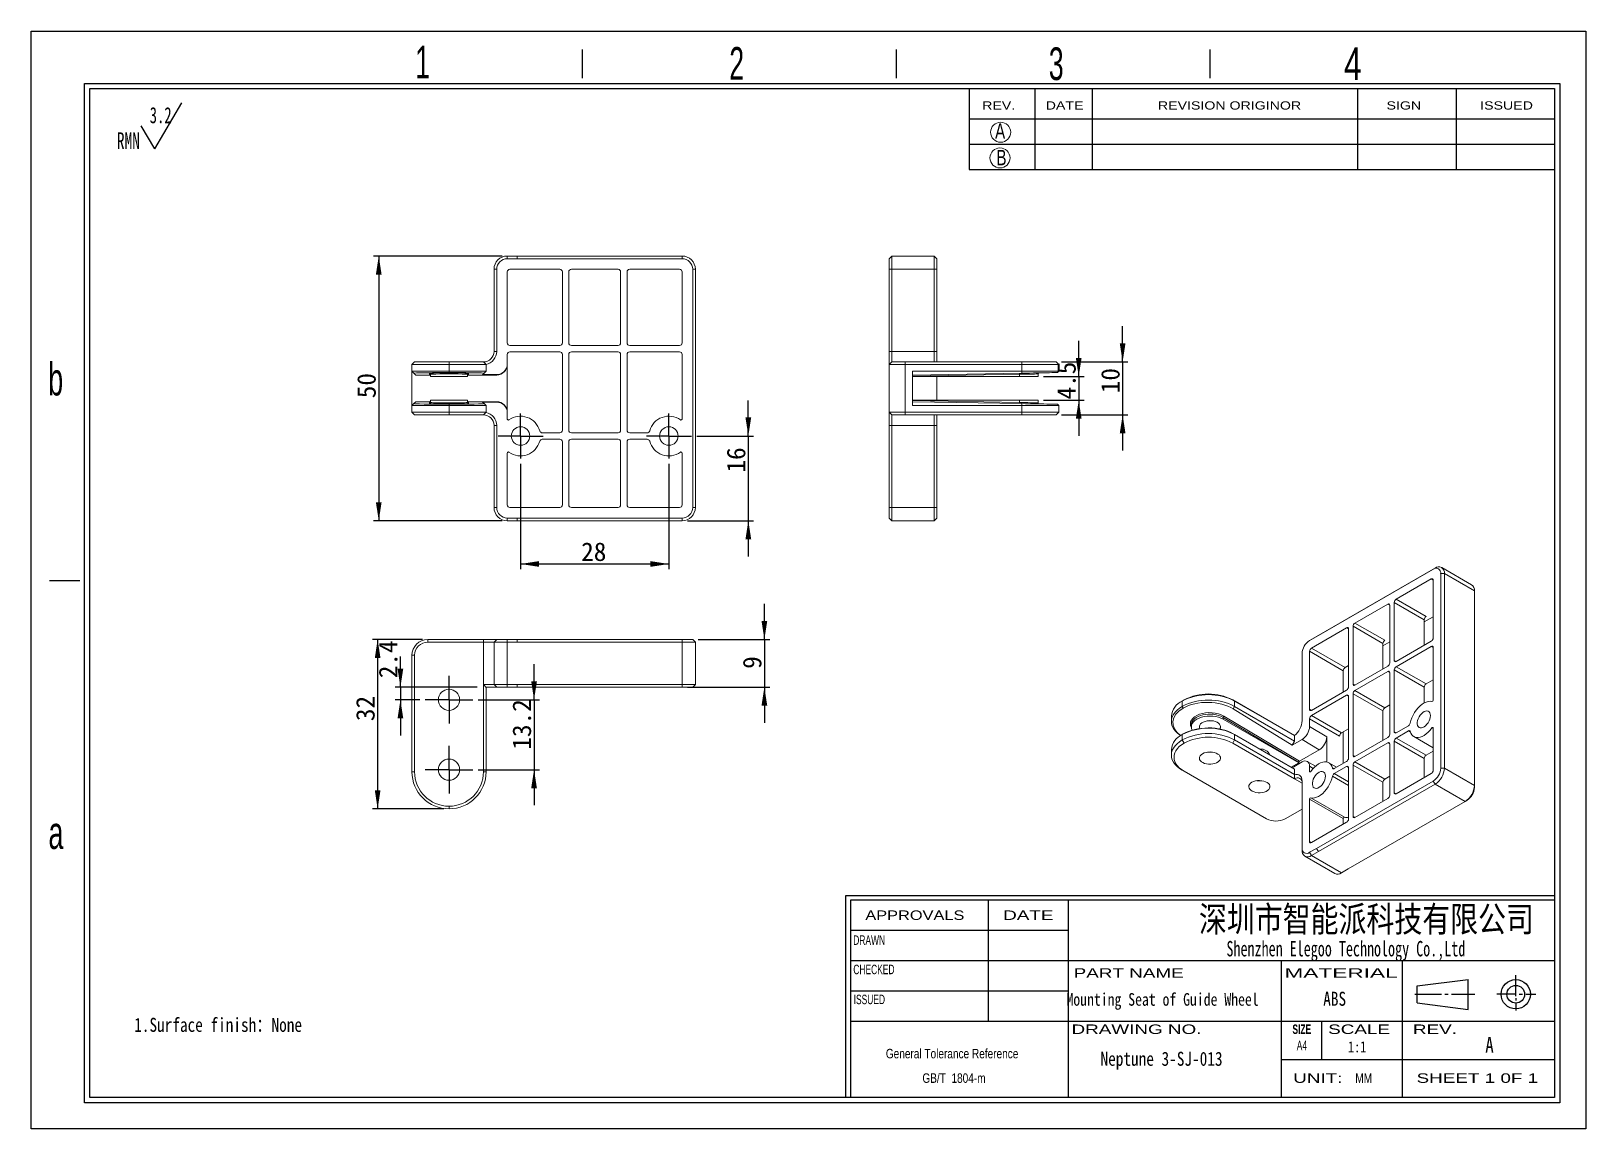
# Model space of a CAD drawing. Header units: millimetres. Extents: x 2 to 295, y 1 to 209.
import ezdxf

# ---------------------------------------------------------------- set-up
doc = ezdxf.new("R2010")
doc.units = ezdxf.units.MM
doc.layers.add('SLD-0', color=179, linetype='Continuous')
doc.styles.add('SLDTEXTSTYLE0', font='SIMSUN.TTC', dxfattribs={"width": 0.67})
doc.styles.add('SLDTEXTSTYLE1', font='SIMSUN.TTC', dxfattribs={"width": 0.8})
doc.styles.add('SLDTEXTSTYLE10', font='ARIAL.TTF', dxfattribs={"width": 0.7584})
doc.styles.add('SLDTEXTSTYLE11', font='ARIAL.TTF', dxfattribs={"width": 1.2324})
doc.styles.add('SLDTEXTSTYLE12', font='ARIAL.TTF', dxfattribs={"width": 1.7064})
doc.styles.add('SLDTEXTSTYLE13', font='SIMSUN.TTC', dxfattribs={"width": 0.8, "bigfont": 'bigfont'})
doc.styles.add('SLDTEXTSTYLE14', font='SIMKAI.TTF', dxfattribs={"width": 0.67})
doc.styles.add('SLDTEXTSTYLE15', font='SIMSUN.TTC')
doc.styles.add('SLDTEXTSTYLE2', font='SIMFANG.TTF', dxfattribs={"width": 0.8})
doc.styles.add('SLDTEXTSTYLE3', font='SIMSUN.TTC', dxfattribs={"width": 0.8})
doc.styles.add('SLDTEXTSTYLE4', font='SIMSUN.TTC', dxfattribs={"width": 0.8, "bigfont": 'bigfont'})
doc.styles.add('SLDTEXTSTYLE5', font='ARIAL.TTF', dxfattribs={"width": 0.63516})
doc.styles.add('SLDTEXTSTYLE6', font='GOTHIC.TTF', dxfattribs={"width": 0.7304})
doc.styles.add('SLDTEXTSTYLE7', font='GOTHIC.TTF', dxfattribs={"width": 0.61171})
doc.styles.add('SLDTEXTSTYLE8', font='ARIALBD.TTF', dxfattribs={"width": 0.63516})
doc.styles.add('SLDTEXTSTYLE9', font='ARIAL.TTF', dxfattribs={"width": 1.422})
doc.dimstyles.new('SLDDIMSTYLE0', dxfattribs={"dimtxt": 3.5, "dimasz": 3.5, "dimexe": 0, "dimexo": 0.0625, "dimgap": 0.875, "dimtad": 2, "dimrnd": 1e-09, "dimzin": 12, "dimdsep": 46, "dimtxsty": 'SLDTEXTSTYLE0', "dimsah": 1, "dimcen": 0.09, "dimadec": 0, "dimazin": 3, "dimtfac": 1, "dimtofl": 0, "dimtmove": 0, "dimatfit": 3, "dimfxl": 0, "dimfrac": 2, "dimtolj": 1, "dimtzin": 12, "dimarcsym": 0})
doc.dimstyles.new('SLDDIMSTYLE1', dxfattribs={"dimtxt": 3.5, "dimasz": 3.5, "dimexe": 0, "dimexo": 0.0625, "dimgap": 0.875, "dimtad": 2, "dimrnd": 1e-09, "dimzin": 12, "dimdsep": 46, "dimtxsty": 'SLDTEXTSTYLE0', "dimsah": 1, "dimcen": 0.09, "dimadec": 0, "dimazin": 3, "dimtfac": 1, "dimtmove": 0, "dimatfit": 0, "dimfxl": 0, "dimfrac": 2, "dimtolj": 1, "dimtzin": 12, "dimarcsym": 0})

msp = doc.modelspace()

# ---------------------------------------------------------------- texts
at = {"layer": 'SLD-0'}
for s, insert, char_height, attachment_point, style in [('1', (74.111, 205.899), 6.172, 1, 'SLDTEXTSTYLE7'), ('2', (133.388, 205.655), 6.172, 1, 'SLDTEXTSTYLE7'), ('3', (193.707, 205.593), 6.172, 1, 'SLDTEXTSTYLE7'), ('4', (249.441, 205.587), 6.172, 1, 'SLDTEXTSTYLE6'), ('A', (183.578, 191.252), 2.903, 1, 'SLDTEXTSTYLE6'), ('B', (183.832, 186.237), 2.903, 1, 'SLDTEXTSTYLE6'), ('b', (4.835, 146.019), 6.172, 1, 'SLDTEXTSTYLE7'), ('a', (4.88, 60.351), 6.172, 1, 'SLDTEXTSTYLE7'), ('\\M+1905B圳\\M+18E73\\M+19271\\M+1945C\\M+19468\\M+189C8\\M+18B5A\\M+1974C\\M+18CC0\\M+18CF6\\M+18E69', (253.676, 43.337), 4.82808, 2, 'SLDTEXTSTYLE13'), ('Mounting Seat of Guide Wheel', (215.187, 26.947), 2.38125, 2, 'SLDTEXTSTYLE3'), ('ABS', (247.678, 27.205), 2.6458, 2, 'SLDTEXTSTYLE3'), ('A', (276.114, 18.63), 2.91, 1, 'SLDTEXTSTYLE1'), ('Neptune 3-SJ-013', (214.996, 15.866), 2.64583, 2, 'SLDTEXTSTYLE3')]:
    msp.add_mtext(s, dxfattribs=dict(at, insert=insert, char_height=char_height, attachment_point=attachment_point, style=style))
at = {"layer": 'SLD-0', "color": 179}
for s, insert, char_height, attachment_point, style in [('REV.', (181.129, 195.4), 1.5536, 1, 'SLDTEXTSTYLE11'), ('DATE', (193.126, 195.4), 1.5536, 1, 'SLDTEXTSTYLE11'), ('REVISION ORIGINOR', (214.308, 195.4), 1.55363, 1, 'SLDTEXTSTYLE11'), ('SIGN', (257.466, 195.4), 1.5536, 1, 'SLDTEXTSTYLE11'), ('ISSUED', (275.148, 195.4), 1.5536, 1, 'SLDTEXTSTYLE11'), ('APPROVALS', (168.427, 42.563), 1.7927, 2, 'SLDTEXTSTYLE11'), ('DATE', (189.85, 42.563), 1.7927, 2, 'SLDTEXTSTYLE9'), ('DRAWN', (159.804, 37.853), 1.7927, 2, 'SLDTEXTSTYLE5'), ('Shenzhen Elegoo Technology Co.,Ltd', (249.798, 36.8), 2.91042, 2, 'SLDTEXTSTYLE14'), ('CHECKED', (160.696, 32.315), 1.7927, 2, 'SLDTEXTSTYLE5'), ('PART NAME', (208.794, 31.645), 1.7927, 2, 'SLDTEXTSTYLE9'), ('MATERIAL', (248.88, 31.645), 1.7927, 2, 'SLDTEXTSTYLE12'), ('ISSUED', (159.837, 26.654), 1.7927, 2, 'SLDTEXTSTYLE5'), ('DRAWING NO.', (210.268, 21.022), 1.79265, 2, 'SLDTEXTSTYLE9'), ('SIZE', (241.479, 21.022), 1.7927, 2, 'SLDTEXTSTYLE8'), ('SCALE', (252.289, 21.022), 1.7927, 2, 'SLDTEXTSTYLE9'), ('REV.', (266.61, 21.022), 1.7927, 2, 'SLDTEXTSTYLE9'), ('A4', (241.49, 17.953), 1.7927, 2, 'SLDTEXTSTYLE5'), ('1:1', (251.93, 17.855), 2.1167, 2, 'SLDTEXTSTYLE2'), ('UNIT:', (244.499, 11.791), 1.7927, 2, 'SLDTEXTSTYLE9'), ('MM', (253.161, 11.791), 1.7927, 2, 'SLDTEXTSTYLE10'), ('SHEET 1 0F 1', (274.62, 11.791), 1.79265, 2, 'SLDTEXTSTYLE9')]:
    msp.add_mtext(s, dxfattribs=dict(at, insert=insert, char_height=char_height, attachment_point=attachment_point, style=style))
at = {"layer": 'SLD-0', "color": 5, "insert": (21.052, 22.276), "char_height": 2.64583, "attachment_point": 1, "style": 'SLDTEXTSTYLE4'}
msp.add_mtext('1.Surface finish\\M+18146None', dxfattribs=at)

# ---------------------------------------------------------------- blocks, each defined once
blk = doc.blocks.new('SW_NOTE_0')
at = {"layer": 'SLD-0', "color": 0}
for q in [(12.27, 9.26), (4.6, 4.92)]:
    blk.add_line((7.16, 0.59), q, dxfattribs=at)
at = {"layer": 'SLD-0', "color": 0, "attachment_point": 1, "style": 'SLDTEXTSTYLE0'}
for s, insert, char_height in [('3.2', (6.19, 8.45), 3.032), ('RMN', (0, 3.69), 3.175)]:
    blk.add_mtext(s, dxfattribs=dict(at, insert=insert, char_height=char_height))
blk = doc.blocks.new('SW_NOTE_1')
at = {"layer": 'SLD-0', "color": 0, "char_height": 1.7927, "attachment_point": 2, "style": 'SLDTEXTSTYLE10'}
for s, insert in [('General Tolerance Reference ', (13.02, 2.31)), (' GB/T  1804-m', (13.11, -2.32))]:
    blk.add_mtext(s, dxfattribs=dict(at, insert=insert))
blk = doc.blocks.new('_D')
at = {"layer": 'SLD-0', "color": 5}
for p, q in [((93.99, 126.93), (93.99, 107.01)), ((121.99, 126.93), (121.99, 107.01)), ((93.99, 108.01), (121.99, 108.01))]:
    blk.add_line(p, q, dxfattribs=at)
for points in [[(93.99, 108.01), (97.49, 107.47), (97.49, 108.55)], [(121.99, 108.01), (118.49, 108.55), (118.49, 107.47)]]:
    blk.add_solid(points, dxfattribs=at)
at = {"layer": 'SLD-0', "color": 5, "insert": (105.43, 112.08), "char_height": 3.5, "attachment_point": 1, "style": 'SLDTEXTSTYLE15'}
blk.add_mtext('28', dxfattribs=at)
blk = doc.blocks.new('_D_1')
at = {"layer": 'SLD-0', "color": 5}
for p, q in [((90.49, 166.18), (66.22, 166.18)), ((67.22, 166.18), (67.22, 116.18)), ((90.49, 116.18), (66.22, 116.18))]:
    blk.add_line(p, q, dxfattribs=at)
for points in [[(67.22, 166.18), (66.68, 162.68), (67.76, 162.68)], [(67.22, 116.18), (67.76, 119.68), (66.68, 119.68)]]:
    blk.add_solid(points, dxfattribs=at)
at = {"layer": 'SLD-0', "color": 5, "insert": (63.15, 139.32), "char_height": 3.5, "attachment_point": 1, "rotation": 90, "style": 'SLDTEXTSTYLE15'}
blk.add_mtext('50', dxfattribs=at)
blk = doc.blocks.new('_D_2')
at = {"layer": 'SLD-0', "color": 5}
for p, q in [((136.99, 132.18), (136.99, 138.91)), ((127.24, 132.18), (137.99, 132.18)), ((136.99, 132.18), (136.99, 116.18)), ((125.49, 116.18), (137.99, 116.18)), ((136.99, 116.18), (136.99, 109.45))]:
    blk.add_line(p, q, dxfattribs=at)
for points in [[(136.99, 132.18), (137.53, 135.68), (136.45, 135.68)], [(136.99, 116.18), (136.45, 112.68), (137.53, 112.68)]]:
    blk.add_solid(points, dxfattribs=at)
at = {"layer": 'SLD-0', "color": 5, "insert": (132.92, 125.28), "char_height": 3.5, "attachment_point": 1, "rotation": 90, "style": 'SLDTEXTSTYLE15'}
blk.add_mtext('16', dxfattribs=at)
blk = doc.blocks.new('SW_CENTERMARKSYMBOL_0')
at = {"layer": 'SLD-0', "color": 0}
for p, q in [((0, 2.5), (0, 4.25)), ((-2.5, 0), (-4.25, 0)), ((0, 0), (-2.5, 0)), ((0, 0), (0, 2.5)), ((0, 0), (0, -2.5)), ((0, 0), (2.5, 0)), ((2.5, 0), (4.25, 0)), ((0, -2.5), (0, -4.25))]:
    blk.add_line(p, q, dxfattribs=at)
blk = doc.blocks.new('SW_CENTERMARKSYMBOL_1')
at = {"layer": 'SLD-0', "color": 0}
for p, q in [((0, 2.5), (0, 4.25)), ((-2.5, 0), (-4.25, 0)), ((0, 0), (-2.5, 0)), ((0, 0), (0, 2.5)), ((0, 0), (0, -2.5)), ((0, 0), (2.5, 0)), ((2.5, 0), (4.25, 0)), ((0, -2.5), (0, -4.25))]:
    blk.add_line(p, q, dxfattribs=at)
blk = doc.blocks.new('SW_CENTERMARKSYMBOL_2')
at = {"layer": 'SLD-0', "color": 0}
for p, q in [((0, 2.5), (0, 4.25)), ((-2.5, 0), (-4.25, 0)), ((0, 0), (-2.5, 0)), ((0, 0), (0, 2.5)), ((0, 0), (0, -2.5)), ((0, 0), (2.5, 0)), ((2.5, 0), (4.25, 0)), ((0, -2.5), (0, -4.25))]:
    blk.add_line(p, q, dxfattribs=at)
blk = doc.blocks.new('SW_CENTERMARKSYMBOL_3')
at = {"layer": 'SLD-0', "color": 0}
for p, q in [((0, 2.5), (0, 4.25)), ((-2.5, 0), (-4.25, 0)), ((0, 0), (-2.5, 0)), ((0, 0), (0, 2.5)), ((0, 0), (0, -2.5)), ((0, 0), (2.5, 0)), ((2.5, 0), (4.25, 0)), ((0, -2.5), (0, -4.25))]:
    blk.add_line(p, q, dxfattribs=at)
blk = doc.blocks.new('_D_3')
at = {"layer": 'SLD-0', "color": 5}
for p, q in [((199.36, 143.43), (199.36, 150.16)), ((192.69, 143.43), (200.36, 143.43)), ((199.36, 143.43), (199.36, 138.93)), ((192.69, 138.93), (200.36, 138.93)), ((199.36, 138.93), (199.36, 132.2))]:
    blk.add_line(p, q, dxfattribs=at)
for points in [[(199.36, 143.43), (199.9, 146.93), (198.82, 146.93)], [(199.36, 138.93), (198.82, 135.43), (199.9, 135.43)]]:
    blk.add_solid(points, dxfattribs=at)
at = {"layer": 'SLD-0', "color": 5, "insert": (195.29, 139.08), "char_height": 3.5, "attachment_point": 1, "rotation": 90, "style": 'SLDTEXTSTYLE15'}
blk.add_mtext('4.5', dxfattribs=at)
blk = doc.blocks.new('_D_4')
at = {"layer": 'SLD-0', "color": 5}
for p, q in [((207.65, 146.18), (207.65, 152.91)), ((196.09, 146.18), (208.65, 146.18)), ((207.65, 146.18), (207.65, 136.18)), ((196.09, 136.18), (208.65, 136.18)), ((207.65, 136.18), (207.65, 129.45))]:
    blk.add_line(p, q, dxfattribs=at)
for points in [[(207.65, 146.18), (208.19, 149.68), (207.11, 149.68)], [(207.65, 136.18), (207.11, 132.68), (208.19, 132.68)]]:
    blk.add_solid(points, dxfattribs=at)
at = {"layer": 'SLD-0', "color": 5, "insert": (203.58, 140.26), "char_height": 3.5, "attachment_point": 1, "rotation": 90, "style": 'SLDTEXTSTYLE15'}
blk.add_mtext('10', dxfattribs=at)
blk = doc.blocks.new('_D_5')
at = {"layer": 'SLD-0', "color": 5}
for p, q in [((140.02, 93.75), (140.02, 100.49)), ((127.49, 93.75), (141.02, 93.75)), ((140.02, 93.75), (140.02, 84.75)), ((125.49, 84.75), (141.02, 84.75)), ((140.02, 84.75), (140.02, 78.02))]:
    blk.add_line(p, q, dxfattribs=at)
for points in [[(140.02, 93.75), (140.56, 97.25), (139.48, 97.25)], [(140.02, 84.75), (139.48, 81.25), (140.56, 81.25)]]:
    blk.add_solid(points, dxfattribs=at)
at = {"layer": 'SLD-0', "color": 5, "insert": (135.95, 88.21), "char_height": 3.5, "attachment_point": 1, "rotation": 90, "style": 'SLDTEXTSTYLE15'}
blk.add_mtext('9', dxfattribs=at)
blk = doc.blocks.new('_D_6')
at = {"layer": 'SLD-0', "color": 5}
for p, q in [((75.49, 93.75), (66.01, 93.75)), ((67.01, 93.75), (67.01, 61.75)), ((79.49, 61.75), (66.01, 61.75))]:
    blk.add_line(p, q, dxfattribs=at)
for points in [[(67.01, 93.75), (66.48, 90.25), (67.55, 90.25)], [(67.01, 61.75), (67.55, 65.25), (66.48, 65.25)]]:
    blk.add_solid(points, dxfattribs=at)
at = {"layer": 'SLD-0', "color": 5, "insert": (62.94, 78.33), "char_height": 3.5, "attachment_point": 1, "rotation": 90, "style": 'SLDTEXTSTYLE15'}
blk.add_mtext('32', dxfattribs=at)
blk = doc.blocks.new('_D_7')
at = {"layer": 'SLD-0', "color": 5}
for p, q in [((96.54, 82.35), (96.54, 89.09)), ((85.99, 82.35), (97.54, 82.35)), ((96.54, 82.35), (96.54, 69.15)), ((85.99, 69.15), (97.54, 69.15)), ((96.54, 69.15), (96.54, 62.42))]:
    blk.add_line(p, q, dxfattribs=at)
for points in [[(96.54, 82.35), (97.08, 85.85), (96, 85.85)], [(96.54, 69.15), (96, 65.65), (97.08, 65.65)]]:
    blk.add_solid(points, dxfattribs=at)
at = {"layer": 'SLD-0', "color": 5, "insert": (92.47, 72.94), "char_height": 3.5, "attachment_point": 1, "rotation": 90, "style": 'SLDTEXTSTYLE15'}
blk.add_mtext('13.2', dxfattribs=at)
blk = doc.blocks.new('_D_8')
at = {"layer": 'SLD-0', "color": 5}
for p, q in [((71.31, 84.75), (71.31, 90.52)), ((85.83, 84.75), (70.31, 84.75)), ((74.99, 82.35), (70.31, 82.35)), ((71.31, 84.75), (71.31, 82.35)), ((71.31, 82.35), (71.31, 75.62))]:
    blk.add_line(p, q, dxfattribs=at)
for points in [[(71.31, 84.75), (71.85, 88.25), (70.77, 88.25)], [(71.31, 82.35), (70.77, 78.85), (71.85, 78.85)]]:
    blk.add_solid(points, dxfattribs=at)
at = {"layer": 'SLD-0', "color": 5, "insert": (67.24, 86.43), "char_height": 3.5, "attachment_point": 1, "rotation": 90, "style": 'SLDTEXTSTYLE15'}
blk.add_mtext('2.4', dxfattribs=at)
blk = doc.blocks.new('SW_CENTERMARKSYMBOL_4')
at = {"layer": 'SLD-0', "color": 0}
for p, q in [((0, 2.5), (0, 4.5)), ((-2.5, 0), (-4.5, 0)), ((0, 0), (-2.5, 0)), ((0, 0), (0, 2.5)), ((0, 0), (0, -2.5)), ((0, 0), (2.5, 0)), ((2.5, 0), (4.5, 0)), ((0, -2.5), (0, -4.5))]:
    blk.add_line(p, q, dxfattribs=at)
blk = doc.blocks.new('SW_CENTERMARKSYMBOL_5')
at = {"layer": 'SLD-0', "color": 0}
for p, q in [((0, 2.5), (0, 4.5)), ((-2.5, 0), (-4.5, 0)), ((0, 0), (-2.5, 0)), ((0, 0), (0, 2.5)), ((0, 0), (0, -2.5)), ((0, 0), (2.5, 0)), ((2.5, 0), (4.5, 0)), ((0, -2.5), (0, -4.5))]:
    blk.add_line(p, q, dxfattribs=at)

# ---------------------------------------------------------------- dimensions: what is measured, and where the dimension line sits
at = {"layer": 'SLD-0', "color": 5}
for base, p1, p2, dimstyle, picture, middle in [((67.221, 116.178), (91.489, 166.178), (91.489, 116.178), 'SLDDIMSTYLE0', '_D_1', (67.221, 140.681)), ((207.648, 136.178), (195.094, 146.178), (195.094, 136.178), 'SLDDIMSTYLE1', '_D_4', (207.648, 141.624)), ((199.361, 138.928), (191.694, 143.428), (191.694, 138.928), 'SLDDIMSTYLE1', '_D_3', (199.361, 141.126)), ((136.989, 116.178), (126.239, 132.178), (124.489, 116.178), 'SLDDIMSTYLE1', '_D_2', (136.989, 126.639)), ((140.023, 84.755), (126.489, 93.755), (124.489, 84.755), 'SLDDIMSTYLE1', '_D_5', (140.023, 88.894)), ((67.014, 61.755), (76.489, 93.755), (80.489, 61.755), 'SLDDIMSTYLE0', '_D_6', (67.014, 79.696)), ((71.312, 82.355), (86.832, 84.755), (75.989, 82.355), 'SLDDIMSTYLE1', '_D_8', (71.312, 88.476)), ((96.543, 69.155), (84.989, 82.355), (84.989, 69.155), 'SLDDIMSTYLE1', '_D_7', (96.543, 75.663))]:
    dim = msp.add_linear_dim(base=base, p1=p1, p2=p2, angle=90, dimstyle=dimstyle, dxfattribs=at)
    dim.commit()
    dim.dimension.update_dxf_attribs({"geometry": picture, "text_midpoint": middle, "dimtype": 160})
dim = msp.add_linear_dim(base=(121.989, 108.009), p1=(93.989, 127.928), p2=(121.989, 127.928), dimstyle='SLDDIMSTYLE0', dxfattribs=at)
dim.commit()
dim.dimension.update_dxf_attribs({"geometry": '_D', "text_midpoint": (106.787, 108.009), "dimtype": 160})

# ---------------------------------------------------------------- linework, layer by layer
at = {"color": 7, "linetype": 'Continuous', "lineweight": 15}
for p, q in [((91.489, 166.178), (93.339, 166.178)), ((91.489, 166.178), (91.489, 165.678)), ((93.339, 165.678), (91.489, 165.678)), ((93.339, 166.178), (93.339, 165.678)), ((93.339, 166.178), (124.489, 166.178)), ((124.489, 165.678), (93.339, 165.678)), ((124.489, 166.178), (124.489, 165.678)), ((164.094, 166.178), (163.594, 165.678)), ((163.594, 163.678), (163.594, 165.678)), ((164.094, 166.178), (164.094, 163.678)), ((164.094, 166.178), (172.094, 166.178)), ((172.094, 163.678), (172.094, 166.178)), ((172.094, 166.178), (172.594, 165.678)), ((172.594, 165.678), (172.594, 163.678)), ((88.989, 148.178), (88.989, 163.678)), ((88.989, 163.678), (89.489, 163.678)), ((89.489, 163.678), (89.489, 148.178)), ((91.489, 163.178), (91.489, 149.778)), ((91.989, 163.678), (101.389, 163.678)), ((101.889, 163.178), (101.889, 149.778)), ((103.089, 163.178), (103.089, 149.778)), ((103.589, 163.678), (112.389, 163.678)), ((112.889, 163.178), (112.889, 149.778)), ((114.089, 163.178), (114.089, 149.778)), ((114.589, 163.678), (123.989, 163.678)), ((124.489, 163.178), (124.489, 149.778)), ((126.489, 118.678), (126.489, 163.678)), ((126.989, 163.678), (126.489, 163.678)), ((126.989, 163.678), (126.989, 118.678)), ((164.094, 163.678), (163.594, 163.678)), ((163.594, 148.178), (163.594, 163.678)), ((164.094, 163.678), (164.094, 148.178)), ((164.094, 163.678), (172.094, 163.678)), ((172.094, 148.178), (172.094, 163.678)), ((172.094, 163.678), (172.594, 163.678)), ((172.594, 163.678), (172.594, 148.178)), ((88.989, 148.178), (89.489, 148.178)), ((91.489, 147.578), (91.489, 145.771)), ((91.989, 149.278), (101.389, 149.278)), ((91.989, 148.078), (101.389, 148.078)), ((101.889, 147.578), (101.889, 133.278)), ((103.089, 147.578), (103.089, 133.278)), ((103.589, 149.278), (112.389, 149.278)), ((103.589, 148.078), (112.389, 148.078)), ((112.889, 147.578), (112.889, 133.278)), ((114.089, 147.578), (114.089, 133.278)), ((114.589, 149.278), (123.989, 149.278)), ((114.589, 148.078), (123.989, 148.078)), ((124.489, 147.578), (124.489, 135.389)), ((164.094, 148.178), (163.594, 148.178)), ((163.594, 145.678), (163.594, 148.178)), ((164.094, 148.178), (164.094, 146.178)), ((164.094, 148.178), (172.094, 148.178)), ((172.094, 146.178), (172.094, 148.178)), ((172.094, 148.178), (172.594, 148.178)), ((172.594, 148.178), (172.594, 146.178)), ((73.989, 146.178), (73.489, 145.678)), ((80.489, 145.678), (73.489, 145.678)), ((73.489, 144.428), (73.489, 145.678)), ((73.866, 144.05), (73.489, 144.428)), ((73.489, 144.428), (80.489, 144.428)), ((73.489, 137.928), (73.489, 144.428)), ((73.866, 144.05), (74.226, 143.69)), ((73.989, 146.178), (80.489, 146.178)), ((76.789, 143.69), (76.789, 144.043)), ((76.989, 143.843), (76.989, 143.428)), ((80.489, 146.178), (86.989, 146.178)), ((80.489, 146.178), (80.489, 145.678)), ((87.489, 145.678), (80.489, 145.678)), ((80.489, 144.428), (80.489, 145.678)), ((80.489, 144.167), (80.489, 144.428)), ((80.489, 144.428), (87.489, 144.428)), ((83.989, 143.843), (83.989, 143.428)), ((84.189, 144.043), (84.189, 143.69)), ((86.832, 143.771), (87.111, 144.05)), ((86.989, 146.178), (87.489, 145.678)), ((87.111, 144.05), (87.489, 144.428)), ((87.489, 145.678), (87.489, 144.428)), ((91.489, 145.771), (91.489, 145.691)), ((91.489, 145.691), (91.489, 136.665)), ((164.094, 146.178), (163.594, 145.678)), ((166.594, 145.678), (163.594, 145.678)), ((163.594, 136.678), (163.594, 145.678)), ((164.094, 146.178), (166.594, 146.178)), ((166.594, 146.178), (166.594, 145.678)), ((166.594, 146.178), (188.594, 146.178)), ((166.594, 145.678), (166.594, 136.678)), ((188.594, 145.678), (166.594, 145.678)), ((167.994, 144.428), (188.594, 144.428)), ((167.994, 137.928), (167.994, 144.428)), ((188.594, 144.05), (167.994, 143.69)), ((188.194, 143.843), (167.994, 143.49)), ((188.194, 143.843), (188.194, 143.428)), ((188.594, 146.178), (188.594, 145.678)), ((188.594, 146.178), (195.094, 146.178)), ((188.594, 144.428), (188.594, 145.678)), ((195.594, 145.678), (188.594, 145.678)), ((188.594, 144.05), (188.594, 144.428)), ((188.594, 144.428), (195.594, 144.428)), ((191.694, 143.428), (191.694, 143.907)), ((195.094, 146.178), (195.594, 145.678)), ((195.334, 144.167), (195.594, 144.428)), ((195.594, 144.428), (195.594, 145.678)), ((76.789, 143.69), (74.226, 143.69)), ((76.989, 143.428), (83.989, 143.428)), ((89.489, 143.69), (84.189, 143.69)), ((89.489, 143.771), (86.832, 143.771)), ((89.489, 143.69), (89.489, 143.771)), ((188.194, 143.428), (167.994, 143.428)), ((172.594, 143.428), (172.594, 138.928)), ((188.194, 143.428), (191.694, 143.428)), ((73.489, 137.928), (73.866, 138.305)), ((74.226, 138.665), (73.866, 138.305)), ((76.789, 138.665), (74.226, 138.665)), ((76.789, 138.313), (76.789, 138.665)), ((76.989, 138.928), (83.989, 138.928)), ((76.989, 138.512), (76.989, 138.928)), ((80.489, 137.928), (80.489, 138.188)), ((83.989, 138.512), (83.989, 138.928)), ((84.189, 138.665), (84.189, 138.313)), ((89.489, 138.665), (84.189, 138.665)), ((89.489, 138.585), (86.832, 138.585)), ((87.111, 138.305), (86.832, 138.585)), ((87.489, 137.928), (87.111, 138.305)), ((89.489, 138.585), (89.489, 138.665)), ((188.194, 138.928), (167.994, 138.928)), ((167.994, 138.865), (188.194, 138.512)), ((167.994, 138.665), (188.594, 138.305)), ((188.194, 138.512), (188.194, 138.928)), ((188.194, 138.928), (191.694, 138.928)), ((188.594, 137.928), (188.594, 138.305)), ((191.694, 138.448), (191.694, 138.928)), ((195.594, 137.928), (195.334, 138.188)), ((80.489, 137.928), (73.489, 137.928)), ((73.489, 136.678), (73.489, 137.928)), ((73.489, 136.678), (80.489, 136.678)), ((73.489, 136.678), (73.989, 136.178)), ((80.489, 136.178), (73.989, 136.178)), ((87.489, 137.928), (80.489, 137.928)), ((80.489, 136.678), (80.489, 137.928)), ((80.489, 136.678), (80.489, 136.178)), ((80.489, 136.678), (87.489, 136.678)), ((86.989, 136.178), (80.489, 136.178)), ((87.489, 136.678), (86.989, 136.178)), ((87.489, 137.928), (87.489, 136.678)), ((91.489, 136.665), (91.489, 136.584)), ((91.489, 135.389), (91.489, 136.584)), ((163.594, 136.678), (166.594, 136.678)), ((163.594, 136.678), (164.094, 136.178)), ((163.594, 134.178), (163.594, 136.678)), ((166.594, 136.178), (164.094, 136.178)), ((164.094, 136.178), (164.094, 134.178)), ((166.594, 136.678), (166.594, 136.178)), ((166.594, 136.678), (188.594, 136.678)), ((188.594, 136.178), (166.594, 136.178)), ((188.594, 137.928), (167.994, 137.928)), ((172.094, 134.178), (172.094, 136.178)), ((172.594, 136.178), (172.594, 134.178)), ((188.594, 136.678), (188.594, 137.928)), ((195.594, 137.928), (188.594, 137.928)), ((188.594, 136.678), (188.594, 136.178)), ((188.594, 136.678), (195.594, 136.678)), ((195.094, 136.178), (188.594, 136.178)), ((195.594, 136.678), (195.094, 136.178)), ((195.594, 136.678), (195.594, 137.928)), ((88.989, 118.678), (88.989, 134.178)), ((88.989, 134.178), (89.489, 134.178)), ((89.489, 134.178), (89.489, 118.678)), ((98.094, 132.778), (101.389, 132.778)), ((103.589, 132.778), (112.389, 132.778)), ((114.589, 132.778), (117.883, 132.778)), ((164.094, 134.178), (163.594, 134.178)), ((163.594, 118.678), (163.594, 134.178)), ((164.094, 134.178), (172.094, 134.178)), ((164.094, 134.178), (164.094, 118.678)), ((172.094, 134.178), (172.594, 134.178)), ((172.094, 118.678), (172.094, 134.178)), ((172.594, 134.178), (172.594, 118.678)), ((98.094, 131.578), (101.389, 131.578)), ((101.889, 131.078), (101.889, 119.178)), ((103.089, 131.078), (103.089, 119.178)), ((103.589, 131.578), (112.389, 131.578)), ((112.889, 131.078), (112.889, 119.178)), ((114.089, 131.078), (114.089, 119.178)), ((114.589, 131.578), (117.883, 131.578)), ((91.489, 119.178), (91.489, 128.966)), ((124.489, 128.966), (124.489, 119.178)), ((88.989, 118.678), (89.489, 118.678)), ((101.389, 118.678), (91.989, 118.678)), ((112.389, 118.678), (103.589, 118.678)), ((123.989, 118.678), (114.589, 118.678)), ((126.989, 118.678), (126.489, 118.678)), ((164.094, 118.678), (163.594, 118.678)), ((163.594, 116.678), (163.594, 118.678)), ((164.094, 118.678), (164.094, 116.178)), ((164.094, 118.678), (172.094, 118.678)), ((172.094, 116.178), (172.094, 118.678)), ((172.094, 118.678), (172.594, 118.678)), ((172.594, 118.678), (172.594, 116.678)), ((91.489, 116.178), (91.489, 116.678)), ((91.489, 116.678), (93.339, 116.678)), ((93.339, 116.178), (91.489, 116.178)), ((93.339, 116.178), (93.339, 116.678)), ((93.339, 116.678), (124.489, 116.678)), ((124.489, 116.178), (93.339, 116.178)), ((124.489, 116.178), (124.489, 116.678)), ((164.094, 116.178), (163.594, 116.678)), ((164.094, 116.178), (172.094, 116.178)), ((172.094, 116.178), (172.594, 116.678)), ((266.274, 107.022), (244.248, 94.307)), ((244.602, 94.511), (266.628, 107.226)), ((266.628, 107.226), (266.274, 107.022)), ((267.689, 69.461), (267.689, 106.206)), ((268.396, 106.206), (267.689, 106.206)), ((273.535, 104.085), (267.878, 107.35)), ((268.396, 106.206), (268.396, 69.461)), ((274.053, 102.94), (268.396, 106.206)), ((259.274, 101.348), (265.921, 105.185)), ((266.274, 104.981), (266.274, 94.039)), ((274.053, 66.196), (274.053, 102.94)), ((251.496, 96.858), (257.718, 100.45)), ((258.072, 100.246), (258.072, 89.304)), ((258.92, 100.736), (258.92, 89.794)), ((264.577, 97.47), (258.92, 100.736)), ((259.274, 101.348), (264.931, 98.082)), ((266.274, 98.042), (264.577, 97.062)), ((264.577, 92.651), (264.577, 97.47)), ((244.248, 94.307), (242.94, 93.552)), ((243.293, 92.123), (249.94, 95.96)), ((243.293, 93.756), (244.602, 94.511)), ((244.602, 94.511), (244.248, 94.307)), ((250.294, 95.756), (250.294, 84.814)), ((251.142, 96.245), (251.142, 85.304)), ((256.799, 92.98), (251.142, 96.245)), ((251.496, 96.858), (257.153, 93.592)), ((76.489, 93.255), (76.489, 93.755)), ((76.489, 93.755), (86.989, 93.755)), ((86.989, 93.255), (76.489, 93.255)), ((86.989, 93.755), (86.989, 93.255)), ((86.989, 93.755), (89.489, 93.755)), ((88.989, 93.255), (86.989, 93.255)), ((86.989, 93.255), (86.989, 85.255)), ((88.989, 93.255), (89.489, 93.755)), ((91.489, 93.255), (88.989, 93.255)), ((88.989, 93.255), (88.989, 85.255)), ((89.489, 93.755), (91.489, 93.755)), ((91.489, 93.255), (91.489, 93.755)), ((91.489, 93.755), (93.339, 93.755)), ((93.339, 93.255), (91.489, 93.255)), ((91.489, 93.255), (91.489, 85.255)), ((93.339, 93.755), (93.339, 93.255)), ((93.339, 93.755), (124.489, 93.755)), ((124.489, 93.255), (93.339, 93.255)), ((124.489, 93.255), (124.489, 93.755)), ((124.489, 93.755), (126.489, 93.755)), ((124.489, 93.255), (124.489, 85.255)), ((126.989, 93.255), (124.489, 93.255)), ((126.489, 93.755), (126.989, 93.255)), ((126.989, 93.255), (126.989, 85.255)), ((241.526, 91.102), (241.526, 78.446)), ((243.293, 93.756), (242.94, 93.552)), ((242.94, 91.51), (242.94, 80.569)), ((249.304, 87.836), (242.94, 91.51)), ((243.293, 92.123), (249.657, 88.449)), ((258.072, 93.306), (256.799, 92.572)), ((256.799, 88.161), (256.799, 92.98)), ((259.274, 89.59), (265.921, 93.427)), ((259.274, 88.61), (265.921, 92.447)), ((266.274, 92.243), (266.274, 82.29)), ((73.989, 90.755), (73.489, 90.755)), ((73.489, 68.755), (73.489, 90.755)), ((73.989, 90.755), (73.989, 68.755)), ((250.294, 88.816), (249.657, 88.449)), ((251.496, 85.1), (257.718, 88.692)), ((259.274, 88.61), (264.931, 85.344)), ((86.989, 85.255), (88.989, 85.255)), ((86.989, 68.755), (86.989, 85.255)), ((88.989, 85.255), (91.489, 85.255)), ((88.989, 85.255), (89.489, 84.755)), ((91.489, 85.255), (93.339, 85.255)), ((91.489, 85.255), (91.489, 84.755)), ((93.339, 85.255), (124.489, 85.255)), ((93.339, 85.255), (93.339, 84.755)), ((124.489, 85.255), (126.989, 85.255)), ((124.489, 85.255), (124.489, 84.755)), ((126.989, 85.255), (126.489, 84.755)), ((249.304, 87.836), (249.304, 83.834)), ((251.496, 84.12), (257.718, 87.712)), ((258.072, 87.508), (258.072, 75.831)), ((258.92, 87.998), (258.92, 76.321)), ((264.577, 84.732), (258.92, 87.998)), ((266.274, 86.12), (264.931, 85.344)), ((89.489, 84.755), (87.446, 84.755)), ((87.489, 84.755), (87.489, 68.755)), ((91.489, 84.755), (89.489, 84.755)), ((93.339, 84.755), (91.489, 84.755)), ((124.489, 84.755), (93.339, 84.755)), ((126.489, 84.755), (124.489, 84.755)), ((219.252, 82.323), (218.898, 82.119)), ((228.444, 82.323), (228.798, 82.119)), ((228.444, 82.323), (240.082, 75.605)), ((243.293, 80.364), (249.94, 84.202)), ((243.293, 79.385), (249.94, 83.222)), ((250.294, 83.018), (250.294, 71.341)), ((251.142, 83.507), (251.142, 71.831)), ((256.799, 80.242), (251.142, 83.507)), ((251.496, 84.12), (257.153, 80.854)), ((264.577, 81.749), (264.577, 84.732)), ((216.848, 79.262), (216.848, 78.241)), ((218.898, 81.099), (218.898, 82.119)), ((219.082, 80.78), (218.898, 81.099)), ((226.75, 79.272), (241.031, 70.74)), ((228.531, 80.636), (228.798, 81.099)), ((239.647, 73.762), (228.531, 80.636)), ((228.798, 82.119), (228.798, 81.099)), ((240.111, 75.588), (228.798, 82.119)), ((228.798, 81.099), (240.111, 74.567)), ((243.293, 79.385), (248.95, 76.119)), ((256.799, 74.688), (256.799, 80.242)), ((258.072, 81.385), (257.153, 80.854)), ((220.631, 77.638), (220.631, 77.261)), ((226.606, 79.029), (226.606, 78.69)), ((240.889, 70.495), (226.606, 79.029)), ((226.606, 78.69), (240.889, 70.444)), ((242.94, 78.772), (242.94, 77.297)), ((248.597, 75.507), (242.94, 78.772)), ((242.94, 77.297), (246.193, 75.354)), ((250.294, 76.895), (248.95, 76.119)), ((249.304, 76.323), (249.304, 70.361)), ((259.274, 76.117), (261.604, 77.462)), ((259.274, 75.137), (261.604, 76.482)), ((266.274, 77.046), (266.274, 69.053)), ((218.898, 75.791), (219.082, 75.897)), ((218.898, 74.77), (218.898, 75.791)), ((218.898, 74.77), (219.252, 74.158)), ((228.798, 74.77), (228.444, 74.158)), ((240.111, 67.423), (228.444, 74.158)), ((228.798, 75.791), (228.531, 75.945)), ((228.531, 75.945), (239.647, 69.528)), ((228.798, 75.791), (228.798, 74.77)), ((240.111, 69.26), (228.798, 75.791)), ((228.798, 74.77), (240.111, 68.239)), ((241.526, 74.847), (239.647, 73.762)), ((240.111, 74.567), (239.647, 73.762)), ((240.111, 75.588), (240.082, 75.605)), ((240.111, 74.567), (240.111, 75.588)), ((244.778, 72.904), (241.526, 74.847)), ((246.193, 75.354), (246.193, 70.612)), ((251.496, 71.627), (257.718, 75.219)), ((251.496, 70.647), (257.718, 74.239)), ((258.072, 74.035), (258.072, 64.318)), ((258.92, 74.525), (258.92, 64.808)), ((264.577, 71.259), (258.92, 74.525)), ((259.274, 75.137), (264.931, 71.871)), ((262.632, 75.4), (266.274, 73.297)), ((216.848, 72.934), (216.848, 71.913)), ((223.912, 72.489), (224.007, 72.434)), ((240.889, 70.444), (239.474, 69.628)), ((241.526, 70.613), (239.647, 69.528)), ((240.889, 70.495), (240.889, 70.444)), ((244.778, 72.904), (241.031, 70.74)), ((244.091, 69.84), (242.517, 70.717)), ((248.034, 69.628), (246.582, 70.466)), ((247.61, 69.384), (249.94, 70.729)), ((251.496, 70.647), (257.153, 67.381)), ((264.577, 67.665), (264.577, 71.259)), ((266.274, 72.647), (264.931, 71.871)), ((73.989, 68.755), (73.489, 68.755)), ((86.989, 68.755), (87.489, 68.755)), ((218.898, 69.055), (219.252, 68.851)), ((219.252, 68.851), (234.808, 59.871)), ((239.647, 69.528), (240.111, 69.26)), ((240.082, 68.187), (240.111, 68.239)), ((240.111, 68.239), (240.111, 69.26)), ((242.94, 68.82), (242.94, 69.796)), ((247.61, 68.404), (249.94, 69.749)), ((250.294, 69.545), (250.294, 59.828)), ((251.142, 70.034), (251.142, 60.318)), ((256.799, 66.769), (251.142, 70.034)), ((258.072, 67.912), (257.153, 67.381)), ((265.921, 68.441), (259.274, 64.604)), ((268.396, 69.461), (267.689, 69.461)), ((274.053, 66.196), (268.396, 69.461)), ((233.246, 67.101), (233.341, 67.046)), ((241.526, 67.014), (241.526, 54.358)), ((244.248, 54.296), (266.274, 67.012)), ((266.628, 66.399), (244.602, 53.684)), ((256.799, 63.175), (256.799, 66.769)), ((266.628, 66.399), (266.274, 67.012)), ((272.285, 63.134), (266.628, 66.399)), ((274.053, 65.787), (274.053, 66.196)), ((80.489, 62.255), (80.489, 61.755)), ((238.344, 59.871), (241.526, 61.708)), ((242.94, 55.582), (242.94, 63.575)), ((249.304, 59.901), (242.94, 63.575)), ((243.164, 63.837), (249.528, 60.163)), ((250.258, 50.418), (272.285, 63.134)), ((257.718, 63.706), (251.496, 60.113)), ((272.638, 63.338), (272.285, 63.134)), ((249.94, 59.215), (243.293, 55.378)), ((249.304, 59.901), (249.304, 58.848)), ((241.526, 53.95), (241.526, 54.358)), ((242.94, 53.541), (244.248, 54.296)), ((243.293, 52.929), (242.94, 53.541)), ((244.602, 53.684), (243.293, 52.929)), ((248.95, 49.663), (243.293, 52.929)), ((244.602, 53.684), (244.248, 54.296)), ((242.043, 52.805), (247.7, 49.539)), ((248.95, 49.663), (250.258, 50.418))]:
    msp.add_line(p, q, dxfattribs=at)
at = {"color": 8, "linetype": 'Continuous', "lineweight": 15}
for p, q in [((266.274, 104.981), (265.921, 105.185)), ((258.072, 100.246), (257.718, 100.45)), ((250.294, 95.756), (249.94, 95.96)), ((266.274, 92.243), (265.921, 92.447)), ((258.92, 89.794), (259.274, 89.59)), ((251.142, 85.304), (251.496, 85.1)), ((258.072, 87.508), (257.718, 87.712)), ((250.294, 83.018), (249.94, 83.222)), ((242.94, 80.569), (243.293, 80.364)), ((258.92, 76.321), (259.274, 76.117)), ((261.978, 76.266), (261.604, 76.482)), ((266.274, 76.92), (266.051, 77.05)), ((258.072, 74.035), (257.718, 74.239)), ((251.142, 71.831), (251.496, 71.627)), ((243.641, 69.405), (242.94, 69.796)), ((242.94, 68.82), (243.081, 68.738)), ((247.269, 69.489), (247.519, 69.345)), ((250.294, 66.158), (247.269, 67.904)), ((247.61, 68.404), (250.294, 66.855)), ((250.294, 69.545), (249.94, 69.749)), ((241.526, 66.606), (240.111, 67.423)), ((258.92, 64.808), (259.274, 64.604)), ((251.142, 60.318), (251.496, 60.113)), ((242.94, 55.582), (243.293, 55.378))]:
    msp.add_line(p, q, dxfattribs=at)
at = {"color": 7, "linetype": 'Continuous', "lineweight": 15, "flags": 128}
for points in [[(188.194, 143.843), (188.193, 143.882), (188.192, 143.919), (188.192, 143.954), (188.191, 143.984), (188.191, 144.009), (188.19, 144.028), (188.19, 144.039), (188.19, 144.043)], [(195.334, 144.167), (195.291, 144.167), (195.164, 144.165), (194.954, 144.161), (194.663, 144.156), (194.296, 144.149), (193.857, 144.142), (193.352, 144.133), (192.788, 144.123), (192.17, 144.112), (191.509, 144.101), (190.811, 144.089), (190.087, 144.076), (189.344, 144.063), (188.594, 144.05)], [(188.19, 138.313), (188.19, 138.316), (188.19, 138.328), (188.191, 138.346), (188.191, 138.371), (188.192, 138.401), (188.192, 138.436), (188.193, 138.473), (188.194, 138.512)], [(188.594, 138.305), (189.344, 138.292), (190.087, 138.279), (190.811, 138.267), (191.509, 138.255), (192.17, 138.243), (192.788, 138.232), (193.352, 138.222), (193.857, 138.214), (194.296, 138.206), (194.663, 138.2), (194.954, 138.194), (195.164, 138.191), (195.291, 138.189), (195.334, 138.188)], [(218.569, 75.587), (218.375, 75.722), (217.921, 76.091), (217.541, 76.488), (217.241, 76.906), (217.023, 77.342), (216.892, 77.789), (216.848, 78.241), (216.892, 78.694), (217.023, 79.14), (217.241, 79.576), (217.541, 79.994), (217.921, 80.391), (218.375, 80.761), (218.898, 81.099)], [(220.811, 76.621), (220.802, 76.637), (220.674, 76.945), (220.631, 77.261), (220.674, 77.577), (220.802, 77.886), (221.012, 78.179), (221.299, 78.449), (221.656, 78.69), (222.074, 78.896), (222.542, 79.062), (223.049, 79.183), (223.583, 79.257), (224.131, 79.282), (224.678, 79.257), (225.212, 79.183), (225.72, 79.062), (226.188, 78.896), (226.606, 78.69)], [(266.051, 82.028), (265.715, 82.071), (265.352, 82.038), (264.971, 81.93), (264.58, 81.751), (264.187, 81.503), (263.801, 81.192), (263.43, 80.825), (263.084, 80.41), (262.768, 79.956), (262.491, 79.474), (262.258, 78.973), (262.075, 78.465), (261.945, 77.962)], [(265.744, 79.362), (265.715, 79.653), (265.63, 79.896), (265.492, 80.081), (265.308, 80.199), (265.086, 80.245), (264.838, 80.216), (264.574, 80.113), (264.306, 79.942), (264.049, 79.711), (263.812, 79.43), (263.608, 79.112), (263.446, 78.772), (263.334, 78.427), (263.276, 78.092), (263.276, 77.783), (263.334, 77.514), (263.446, 77.299), (263.608, 77.146), (263.812, 77.064), (264.049, 77.056), (264.306, 77.122), (264.574, 77.26), (264.838, 77.462), (265.086, 77.72), (265.308, 78.021), (265.492, 78.352), (265.63, 78.696), (265.715, 79.038), (265.744, 79.362)], [(222.217, 76.925), (222.147, 77.115), (222.137, 77.349), (222.208, 77.579), (222.358, 77.796), (222.581, 77.991), (222.867, 78.156), (223.205, 78.285), (223.581, 78.371), (223.979, 78.413), (224.383, 78.407), (224.778, 78.354), (225.145, 78.256), (225.472, 78.118), (225.743, 77.945), (225.948, 77.743), (226.079, 77.522), (226.13, 77.291), (226.099, 77.058), (225.998, 76.847)], [(261.604, 76.482), (261.661, 76.51), (261.717, 76.526), (261.77, 76.53), (261.819, 76.522), (261.862, 76.502), (261.898, 76.47), (261.926, 76.428), (261.945, 76.377)], [(261.945, 76.377), (262.075, 76.023), (262.258, 75.726), (262.491, 75.494), (262.768, 75.332), (263.084, 75.242), (263.43, 75.228), (263.801, 75.289), (264.187, 75.423), (264.58, 75.629), (264.971, 75.901), (265.352, 76.234), (265.715, 76.619), (266.051, 77.05)], [(266.051, 77.05), (266.085, 77.09), (266.123, 77.121), (266.161, 77.141), (266.198, 77.147), (266.229, 77.14), (266.254, 77.119), (266.269, 77.087), (266.274, 77.046)], [(218.898, 69.055), (218.375, 69.393), (217.921, 69.763), (217.541, 70.16), (217.241, 70.578), (217.023, 71.014), (216.892, 71.46), (216.848, 71.913), (216.892, 72.365), (217.023, 72.812), (217.241, 73.248), (217.541, 73.666), (217.921, 74.063), (218.375, 74.432), (218.898, 74.77)], [(219.252, 74.158), (218.766, 73.844), (218.344, 73.501), (217.992, 73.133), (217.713, 72.744), (217.511, 72.34), (217.389, 71.925), (217.348, 71.505), (217.389, 71.085), (217.511, 70.67), (217.713, 70.265), (217.992, 69.877), (218.344, 69.508), (218.766, 69.165), (219.252, 68.851)], [(222.717, 72.158), (222.461, 71.977), (222.273, 71.77), (222.162, 71.545), (222.131, 71.312), (222.183, 71.08), (222.313, 70.859), (222.519, 70.658), (222.79, 70.485), (223.116, 70.346), (223.484, 70.249), (223.878, 70.196), (224.283, 70.19), (224.681, 70.231), (225.057, 70.318), (225.395, 70.447), (225.681, 70.612), (225.904, 70.807), (226.054, 71.024), (226.125, 71.254), (226.115, 71.487), (226.023, 71.715), (225.854, 71.927), (225.615, 72.115), (225.315, 72.272), (224.966, 72.39), (224.583, 72.466), (224.181, 72.496), (223.778, 72.478), (223.389, 72.414), (223.03, 72.305), (222.717, 72.158)], [(233.931, 72.996), (233.817, 72.982), (233.683, 72.971)], [(247.269, 69.489), (247.139, 69.843), (246.956, 70.139), (246.723, 70.371), (246.446, 70.534), (246.131, 70.623), (245.784, 70.638), (245.414, 70.577), (245.028, 70.442), (244.635, 70.237), (244.243, 69.965), (243.862, 69.632), (243.5, 69.246), (243.164, 68.816)], [(240.082, 68.187), (240.376, 68.263), (240.653, 68.271), (240.902, 68.21), (241.117, 68.083), (241.292, 67.894), (241.42, 67.647), (241.499, 67.351), (241.526, 67.014)], [(243.164, 68.816), (243.129, 68.776), (243.092, 68.744), (243.053, 68.725), (243.017, 68.719), (242.985, 68.726), (242.961, 68.746), (242.945, 68.778), (242.94, 68.82)], [(243.164, 63.837), (243.5, 63.795), (243.862, 63.828), (244.243, 63.935), (244.635, 64.115), (245.028, 64.363), (245.414, 64.674), (245.784, 65.041), (246.131, 65.456), (246.446, 65.909), (246.723, 66.392), (246.956, 66.892), (247.139, 67.4), (247.269, 67.904)], [(245.945, 67.932), (245.916, 68.223), (245.831, 68.466), (245.693, 68.651), (245.509, 68.77), (245.287, 68.815), (245.039, 68.786), (244.775, 68.683), (244.507, 68.513), (244.25, 68.281), (244.013, 68), (243.809, 67.682), (243.647, 67.343), (243.535, 66.997), (243.477, 66.662), (243.477, 66.353), (243.535, 66.085), (243.647, 65.869), (243.809, 65.717), (244.013, 65.634), (244.25, 65.626), (244.507, 65.692), (244.775, 65.83), (245.039, 66.032), (245.287, 66.29), (245.509, 66.591), (245.693, 66.922), (245.831, 67.266), (245.916, 67.608), (245.945, 67.932)], [(247.61, 69.384), (247.553, 69.356), (247.497, 69.34), (247.444, 69.336), (247.395, 69.344), (247.352, 69.364), (247.316, 69.395), (247.288, 69.438), (247.269, 69.489)], [(232.05, 66.769), (231.795, 66.588), (231.607, 66.381), (231.496, 66.157), (231.465, 65.924), (231.516, 65.692), (231.647, 65.471), (231.853, 65.27), (232.124, 65.096), (232.45, 64.958), (232.818, 64.861), (233.212, 64.808), (233.616, 64.802), (234.015, 64.843), (234.391, 64.93), (234.728, 65.058), (235.015, 65.223), (235.237, 65.418), (235.387, 65.635), (235.459, 65.865), (235.449, 66.099), (235.357, 66.326), (235.188, 66.539), (234.949, 66.727), (234.648, 66.884), (234.3, 67.002), (233.917, 67.078), (233.515, 67.107), (233.112, 67.09), (232.723, 67.025), (232.364, 66.917), (232.05, 66.769)]]:
    msp.add_lwpolyline(points, dxfattribs=at)
at = {"color": 8, "linetype": 'Continuous', "lineweight": 15, "flags": 128}
for points in [[(191.694, 143.907), (191.694, 143.907), (191.651, 143.907), (191.522, 143.904), (191.312, 143.9), (191.025, 143.895), (190.669, 143.888), (190.251, 143.881), (189.783, 143.872), (189.275, 143.863), (188.741, 143.853), (188.194, 143.843)], [(188.194, 138.512), (188.741, 138.502), (189.275, 138.493), (189.783, 138.483), (190.251, 138.475), (190.669, 138.467), (191.025, 138.46), (191.312, 138.455), (191.522, 138.451), (191.651, 138.449), (191.694, 138.448)]]:
    msp.add_lwpolyline(points, dxfattribs=at)
at = {"color": 7, "linetype": 'Continuous', "lineweight": 15}
for centre, radius in [((93.989, 132.178), 1.75), ((121.989, 132.178), 1.75), ((80.489, 82.355), 2), ((80.489, 69.155), 2)]:
    msp.add_circle(centre, radius, dxfattribs=at)
for centre, radius, start, end in [((91.489, 163.678), 2.5, 90, 180), ((91.489, 163.678), 2, 90, 180), ((124.489, 163.678), 2.5, 0, 90), ((124.489, 163.678), 2, 0, 90), ((91.989, 163.178), 0.5, 90, 180), ((101.389, 163.178), 0.5, 0, 90), ((103.589, 163.178), 0.5, 90, 180), ((112.389, 163.178), 0.5, 0, 90), ((114.589, 163.178), 0.5, 90, 180), ((123.989, 163.178), 0.5, 0, 90), ((91.989, 149.778), 0.5, 180, 270), ((101.389, 149.778), 0.5, 270, 0), ((103.589, 149.778), 0.5, 180, 270), ((112.389, 149.778), 0.5, 270, 0), ((114.589, 149.778), 0.5, 180, 270), ((123.989, 149.778), 0.5, 270, 0), ((86.989, 148.178), 2, 270, 0), ((86.989, 148.178), 2.5, 280.5501, 0), ((91.989, 147.578), 0.5, 90, 180), ((101.389, 147.578), 0.5, 0, 90), ((103.589, 147.578), 0.5, 90, 180), ((112.389, 147.578), 0.5, 0, 90), ((114.589, 147.578), 0.5, 90, 180), ((123.989, 147.578), 0.5, 0, 90), ((76.789, 143.843), 0.2, 0.00415, 90.00465), ((84.189, 143.843), 0.2, 89.9955, 179.99543), ((191.894, 143.907), 0.2, 91, 181.23028), ((76.789, 138.512), 0.2, 269.99551, 359.99589), ((84.189, 138.512), 0.2, 180.00453, 270.00434), ((191.894, 138.448), 0.2, 179.92178, 269), ((86.989, 134.178), 2, 0, 90), ((86.989, 134.178), 2.5, 0, 79.4499), ((91.689, 135.389), 0.2, 180, 305.61096), ((93.989, 132.178), 3.75, 15.00027, 125.61096), ((121.989, 132.178), 3.75, 54.38904, 164.99973), ((124.289, 135.389), 0.2, 234.38904, 0), ((98.094, 133.278), 0.5, 195.00027, 270), ((101.389, 133.278), 0.5, 270, 0), ((103.589, 133.278), 0.5, 180, 270), ((112.389, 133.278), 0.5, 270, 0), ((114.589, 133.278), 0.5, 180, 270), ((117.883, 133.278), 0.5, 270, 344.99973), ((91.689, 128.966), 0.2, 54.38904, 180), ((93.989, 132.178), 3.75, 234.38904, 344.99973), ((98.094, 131.078), 0.5, 90, 164.99973), ((101.389, 131.078), 0.5, 0, 90), ((103.589, 131.078), 0.5, 90, 180), ((112.389, 131.078), 0.5, 0, 90), ((114.589, 131.078), 0.5, 90, 180), ((117.883, 131.078), 0.5, 15.00027, 90), ((121.989, 132.178), 3.75, 195.00027, 305.61096), ((124.289, 128.966), 0.2, 0, 125.61096), ((91.489, 118.678), 2.5, 180, 270), ((91.489, 118.678), 2, 180, 270), ((91.989, 119.178), 0.5, 180, 270), ((101.389, 119.178), 0.5, 270, 0), ((103.589, 119.178), 0.5, 180, 270), ((112.389, 119.178), 0.5, 270, 0), ((114.589, 119.178), 0.5, 180, 270), ((123.989, 119.178), 0.5, 270, 0), ((124.489, 118.678), 2, 270, 0), ((124.489, 118.678), 2.5, 270, 0), ((266.826, 106.345), 0.873, 350.78596, 129.20329), ((267.318, 106.38), 1.092, 350.78596, 129.20329), ((266.059, 105.016), 0.218, 350.78596, 129.20329), ((272.863, 103.091), 1.199, 352.74417, 55.94365), ((257.856, 100.281), 0.218, 350.78596, 129.20329), ((259.688, 100.701), 0.768, 122.60548, 177.39452), ((265.345, 97.435), 0.768, 122.60548, 177.39452), ((250.078, 95.791), 0.218, 350.78596, 129.20329), ((251.91, 96.21), 0.768, 122.60548, 177.39452), ((265.507, 94.074), 0.768, 302.60548, 357.39452), ((76.489, 90.755), 3, 90, 180), ((76.489, 90.755), 2.5, 90, 180), ((244.596, 90.962), 3.074, 122.60548, 177.39452), ((243.707, 91.475), 0.768, 122.60548, 177.39452), ((257.567, 92.945), 0.768, 122.60548, 177.39452), ((266.059, 92.278), 0.218, 350.78596, 129.20329), ((250.071, 87.801), 0.768, 122.60548, 177.39452), ((257.304, 89.339), 0.768, 302.60548, 357.39452), ((259.136, 89.759), 0.218, 170.78596, 309.20329), ((259.688, 87.963), 0.768, 122.60548, 177.39452), ((251.358, 85.269), 0.218, 170.78596, 309.20329), ((257.856, 87.543), 0.218, 350.78596, 129.20329), ((265.345, 84.697), 0.768, 122.60548, 177.39452), ((223.848, 72.628), 10.704, 62.45764, 117.54236), ((223.848, 71.607), 10.704, 62.45764, 117.54236), ((223.848, 73.51), 9.94, 62.45764, 117.54236), ((249.526, 84.849), 0.768, 302.60548, 357.39452), ((250.078, 83.052), 0.218, 350.78596, 129.20329), ((251.91, 83.472), 0.768, 122.60548, 177.39452), ((266.022, 82.279), 0.252, 276.41391, 2.57479), ((220.275, 78.967), 3.44, 113.59917, 175.08069), ((226.917, 79.009), 0.312, 122.47915, 176.36115), ((243.155, 80.534), 0.218, 170.78596, 309.20329), ((243.707, 78.737), 0.768, 122.60548, 177.39452), ((257.567, 80.207), 0.768, 122.60548, 177.39452), ((223.848, 66.3), 10.704, 62.45764, 117.54236), ((224.131, 81.769), 3.417, 262.15434, 277.84566), ((237.619, 78.645), 3.912, 309.01684, 357.08605), ((259.136, 76.286), 0.218, 170.78596, 309.20329), ((261.178, 78.12), 0.784, 302.93391, 348.37206), ((220.275, 72.639), 3.44, 113.59917, 175.08069), ((223.848, 65.279), 10.704, 62.45764, 117.54236), ((223.848, 65.345), 9.94, 62.45764, 117.54236), ((249.364, 75.472), 0.768, 122.60548, 177.39452), ((257.304, 75.866), 0.768, 302.60548, 357.39452), ((257.856, 74.07), 0.218, 350.78596, 129.20329), ((259.688, 74.49), 0.768, 122.60548, 177.39452), ((224.131, 75.849), 3.417, 262.15434, 277.84566), ((233.795, 71.222), 1.815, 23.46528, 96.54038), ((249.526, 71.376), 0.768, 302.60548, 357.39452), ((251.358, 71.796), 0.218, 170.78596, 309.20329), ((251.91, 69.999), 0.768, 122.60548, 177.39452), ((265.345, 71.224), 0.768, 122.60548, 177.39452), ((80.489, 68.755), 7, 180, 270), ((80.489, 68.755), 6.5, 180, 270), ((80.489, 68.755), 6.5, 270, 0), ((80.489, 68.755), 7, 270, 0), ((240.663, 66.746), 0.873, 350.78596, 129.20329), ((248.036, 67.746), 0.784, 122.93391, 168.37206), ((250.078, 69.58), 0.218, 350.78596, 129.20329), ((265.507, 69.088), 0.768, 302.60548, 357.39452), ((264.618, 69.601), 3.074, 302.60548, 357.39452), ((264.558, 69.636), 3.842, 302.60548, 357.39452), ((233.465, 70.46), 3.417, 262.15434, 277.84566), ((257.567, 66.734), 0.768, 122.60548, 177.39452), ((259.136, 64.773), 0.218, 170.78596, 309.20329), ((270.214, 66.37), 3.842, 302.60548, 357.39452), ((270.982, 65.927), 3.074, 302.60548, 357.39452), ((243.192, 63.587), 0.252, 96.41391, 182.57479), ((257.304, 64.353), 0.768, 302.60548, 357.39452), ((236.576, 63.283), 3.843, 242.60967, 297.39033), ((249.556, 59.913), 0.252, 96.41391, 182.57479), ((249.901, 61.835), 1.713, 257.40251, 283.25157), ((249.526, 59.863), 0.768, 302.60548, 357.39452), ((251.358, 60.283), 0.218, 170.78596, 309.20329), ((242.603, 53.775), 1.092, 170.78596, 309.20329), ((242.388, 54.218), 0.873, 170.78596, 309.20329), ((243.155, 55.547), 0.218, 170.78596, 309.20329), ((248.218, 50.685), 1.257, 245.69288, 305.61758)]:
    msp.add_arc(centre, radius, start, end, dxfattribs=at)
for centre, major_axis, ratio, start_param, end_param in [((80.489, 144.052), (6.623, 0), 0.0174577, 1.5707963, 3.1590486), ((80.489, 144.043), (3.7, 0), 0.0174551, 0.0497983, 3.0692716), ((80.489, 143.843), (3.5, 0), 0.0184525, 0, 3.1415927), ((80.489, 144.052), (6.623, 0), 0.0174577, 6.2657294, 7.8539816), ((89.489, 145.771), (0, 2), 0.9998477, 3.1415927, 4.712389), ((89.489, 145.691), (0, 2), 0.9998477, 3.1415927, 4.712389), ((76.789, 143.49), (0, 0.2), 0.9998477, 4.712389, 6.2831853), ((84.189, 143.49), (0, -0.2), 0.9998477, 3.1415927, 4.712389), ((80.489, 138.303), (6.623, 0), 0.0174577, 3.1241367, 4.712389), ((76.789, 138.865), (0, 0.2), 0.9998477, 3.1415927, 4.712389), ((80.489, 138.313), (3.7, 0), 0.0174551, 3.1913909, 6.2108643), ((80.489, 138.512), (3.5, 0), 0.0184525, 3.1415927, 6.2831853), ((80.489, 138.303), (6.623, 0), 0.0174577, 4.712389, 6.3006413), ((84.189, 138.865), (0, -0.2), 0.9998477, 4.712389, 6.2831853), ((89.489, 136.665), (0, 2), 0.9998477, 4.712389, 6.2831853), ((89.489, 136.584), (0, 2), 0.9998477, 4.712389, 6.2831853), ((223.766, 77.981), (6.623, -0.103), 0.5872733, 2.365386, 3.8254134), ((223.766, 77.981), (6.623, -0.103), 0.5872733, 0.7771338, 2.365386), ((223.766, 73.288), (6.623, 0.098), 0.567126, 0.7596647, 2.347917), ((241.526, 76.48), (1, 1.732), 0.5773815, 3.9267572, 5.4975536), ((244.778, 74.537), (1, 1.732), 0.5773815, 3.9267572, 5.4975536), ((241.031, 70.577), (0.1, 0.173), 0.5773815, 0.7851646, 2.3559609), ((241.526, 68.979), (1, 1.732), 0.5773815, 5.4975536, 7.0683499)]:
    msp.add_ellipse(centre, major_axis=major_axis, ratio=ratio, start_param=start_param, end_param=end_param, dxfattribs=at)
at = {"color": 8, "linetype": 'Continuous', "lineweight": 15}
for centre, major_axis, ratio, start_param, end_param in [((80.489, 144.043), (3.7, 0), 0.0174551, 3.0692716, 3.1415927), ((80.489, 144.043), (3.7, 0), 0.0174551, 0, 0.0497983), ((80.489, 138.313), (3.7, 0), 0.0174551, 3.1415927, 3.1913909), ((80.489, 138.313), (3.7, 0), 0.0174551, 6.2108643, 6.2831853), ((224.133, 77.762), (3.7, -0.057), 0.5872749, 0.7944333, 3.49177), ((224.131, 77.6), (3.5, -0.057), 0.5878399, 0.7949686, 3.1511631)]:
    msp.add_ellipse(centre, major_axis=major_axis, ratio=ratio, start_param=start_param, end_param=end_param, dxfattribs=at)
at = {"color": 7, "linetype": 'Continuous', "lineweight": 15}
for points in [[(87.446, 84.755), (87.298, 84.928), (87.146, 85.097), (86.989, 85.255)], [(240.111, 67.423), (240.111, 67.68), (240.099, 67.934), (240.082, 68.187)]]:
    msp.add_open_spline(points, degree=3, dxfattribs=at)
at = {"layer": 'SLD-0'}
for p, q in [((1.591, 208.674), (295.107, 208.674)), ((1.591, 1.294), (1.591, 208.674)), ((295.107, 208.674), (295.107, 1.294)), ((12.675, 7.219), (12.675, 197.811)), ((12.675, 197.811), (289.181, 197.811)), ((252.017, 197.811), (252.017, 182.514)), ((270.599, 197.811), (270.599, 182.514)), ((289.181, 197.811), (289.181, 7.219)), ((289.181, 7.219), (12.675, 7.219)), ((295.107, 1.294), (1.591, 1.294))]:
    msp.add_line(p, q, dxfattribs=at)
at = {"layer": 'SLD-0', "color": 6, "linetype": 'Continuous'}
for p, q in [((105.701, 199.786), (105.701, 205.169)), ((164.952, 199.786), (164.952, 205.169)), ((224.204, 199.786), (224.204, 205.169)), ((11.687, 6.231), (11.687, 198.799)), ((11.687, 198.799), (290.169, 198.799)), ((290.169, 198.799), (290.169, 6.231)), ((10.805, 104.853), (5.068, 104.853)), ((290.169, 6.231), (11.687, 6.231))]:
    msp.add_line(p, q, dxfattribs=at)
at = {"layer": 'SLD-0', "color": 179, "linetype": 'Continuous'}
for p, q in [((178.659, 197.811), (178.659, 182.514)), ((191.05, 197.811), (191.05, 182.514)), ((201.886, 197.811), (201.886, 182.514)), ((178.659, 192.074), (289.181, 192.074)), ((178.659, 187.294), (289.181, 187.294)), ((178.659, 182.514), (289.181, 182.514)), ((289.181, 45.329), (155.33, 45.329)), ((155.33, 45.329), (155.33, 7.219)), ((289.181, 44.506), (156.286, 44.506)), ((156.286, 44.506), (156.286, 7.219)), ((182.281, 44.506), (182.281, 21.56)), ((197.398, 44.506), (197.398, 7.219)), ((197.398, 38.77), (156.286, 38.77)), ((289.181, 33.033), (156.286, 33.033)), ((237.553, 33.033), (237.553, 7.219)), ((260.499, 7.219), (260.499, 33.033)), ((263.255, 28.354), (272.888, 29.538)), ((272.888, 23.846), (272.888, 29.538)), ((281.869, 26.35), (281.869, 30.316)), ((197.398, 27.297), (156.286, 27.297)), ((262.786, 26.733), (267.83, 26.733)), ((263.255, 25.106), (263.255, 28.354)), ((268.461, 26.733), (269.091, 26.733)), ((269.722, 26.733), (274.136, 26.733)), ((281.869, 26.733), (278.268, 26.733)), ((282.5, 26.733), (283.13, 26.733)), ((283.761, 26.733), (285.653, 26.733)), ((263.255, 25.106), (272.888, 23.846)), ((281.869, 25.966), (281.869, 25.583)), ((281.869, 25.2), (281.869, 23.667)), ((289.181, 21.56), (156.286, 21.56)), ((245.202, 21.56), (245.202, 14.39)), ((237.553, 14.39), (289.181, 14.39))]:
    msp.add_line(p, q, dxfattribs=at)
at = {"layer": 'SLD-0', "lineweight": 0}
for centre in [(184.622, 189.564), (184.499, 184.715)]:
    msp.add_circle(centre, 1.894, dxfattribs=at)
at = {"layer": 'SLD-0', "color": 179, "linetype": 'Continuous'}
for radius in [2.771, 1.669]:
    msp.add_circle((281.869, 26.733), radius, dxfattribs=at)

# ---------------------------------------------------------------- block references
at = {"layer": 'SLD-0'}
msp.add_blockref('SW_NOTE_0', (17.795, 185.858), dxfattribs=at)
at = {"layer": 'SLD-0', "color": 1}
for name, p in [('SW_CENTERMARKSYMBOL_1', (93.989, 132.178)), ('SW_CENTERMARKSYMBOL_3', (93.989, 132.178)), ('SW_CENTERMARKSYMBOL_0', (121.989, 132.178)), ('SW_CENTERMARKSYMBOL_2', (121.989, 132.178)), ('SW_CENTERMARKSYMBOL_5', (80.489, 82.355)), ('SW_CENTERMARKSYMBOL_4', (80.489, 69.155))]:
    msp.add_blockref(name, p, dxfattribs=at)
at = {"layer": 'SLD-0', "color": 179}
msp.add_blockref('SW_NOTE_1', (162.438, 14.111), dxfattribs=at)

msp.set_redraw_order([(e.dxf.handle, doc.entitydb.next_handle()) for e in msp.query("TEXT MTEXT ATTDEF DIMENSION ARC_DIMENSION")])  # texts and dimensions are drawn at this point

doc.saveas('drawing.dxf')
